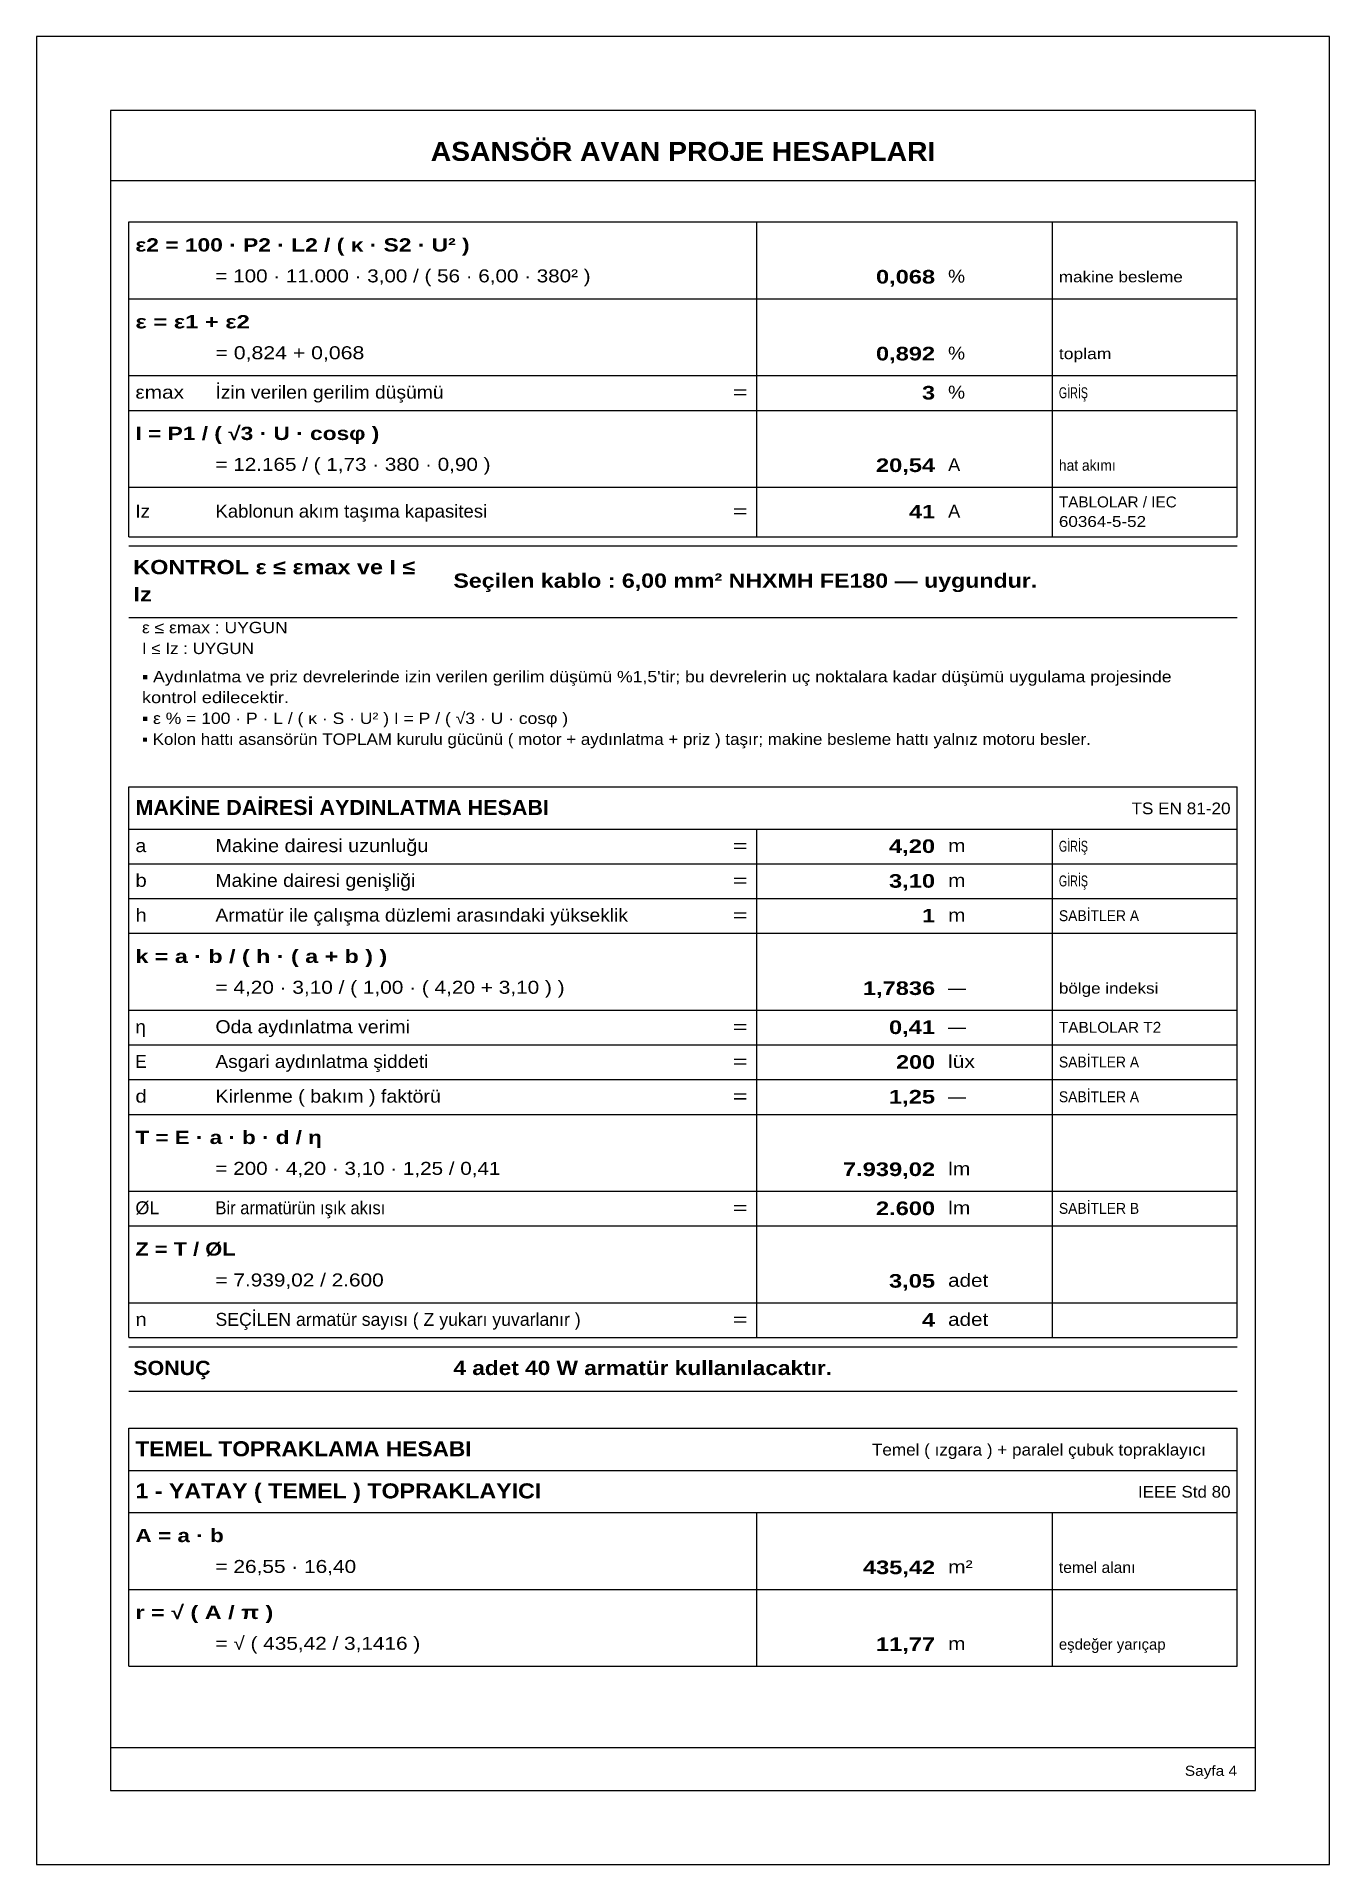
# Model space of a CAD drawing. Header units: millimetres. Extents: x 0 to 1750, y 0 to 297.
# Drawn here: x 1100 to 1310, y 0 to 297 of the extents above; entities that cross this region are included whole.
import ezdxf

# ---------------------------------------------------------------- set-up
doc = ezdxf.new("R2010")
doc.units = ezdxf.units.MM
for name, color, linetype in [('AVAN-A4', 8, 'Continuous'), ('AVAN-CIZGI', 7, 'Continuous'), ('AVAN-YAZI', 7, 'Continuous')]:
    doc.layers.add(name, color=color, linetype=linetype)
doc.styles.add('AVAN', font='arial.ttf')
doc.styles.add('AVAN-KALIN', font='arialbd.ttf')

msp = doc.modelspace()

# ---------------------------------------------------------------- texts
at = {"layer": 'AVAN-YAZI'}
for s, height, style, width, p in [('ASANSÖR AVAN PROJE HESAPLARI', 3.086, 'AVAN-KALIN', 1.066, (1164.0278, 276.8)), ('ε2 = 100 · P2 · L2 / ( κ · S2 · U² )', 2.16, 'AVAN-KALIN', 1.2259, (1116.0584, 262.0679)), ('= 100 · 11.000 · 3,00 / ( 56 · 6,00 · 380² )', 2.109, 'AVAN', 1.136, (1129.0584, 257.0585)), ('0,068', 2.212, 'AVAN-KALIN', 1.2417, (1236.3452, 256.8644)), ('%', 2.109, 'AVAN', 1.0498, (1248.0583, 257.0056)), ('makine besleme', 1.775, 'AVAN', 1.1149, (1266.0584, 257.0761)), ('ε = ε1 + ε2', 2.16, 'AVAN-KALIN', 1.2785, (1116.0584, 249.5796)), ('= 0,824 + 0,068', 2.109, 'AVAN', 1.1713, (1129.0584, 244.5701)), ('0,892', 2.212, 'AVAN-KALIN', 1.2417, (1236.3452, 244.3761)), ('%', 2.109, 'AVAN', 1.0498, (1248.0583, 244.5172)), ('toplam', 1.775, 'AVAN', 1.1466, (1266.0584, 244.5878)), ('İzin verilen gerilim düşümü', 2.109, 'AVAN', 1.0624, (1129.0584, 238.1672)), ('εmax', 2.109, 'AVAN', 1.1472, (1116.0584, 238.1672)), ('=', 2.109, 'AVAN', 1.4092, (1213.0583, 238.1672)), ('3', 2.212, 'AVAN-KALIN', 1.2291, (1243.8307, 238.0261)), ('%', 2.109, 'AVAN', 1.0498, (1248.0583, 238.1672)), ('GİRİŞ', 1.775, 'AVAN', 0.6995, (1266.0584, 238.2378)), ('I = P1 / ( √3 · U · cosφ )', 2.16, 'AVAN-KALIN', 1.2226, (1116.0584, 231.4468)), ('= 12.165 / ( 1,73 · 380 · 0,90 )', 2.109, 'AVAN', 1.139, (1129.0584, 226.4374)), ('20,54', 2.212, 'AVAN-KALIN', 1.2417, (1236.3452, 226.2433)), ('A', 2.109, 'AVAN', 1.0073, (1248.0583, 226.3844)), ('hat akımı', 1.775, 'AVAN', 0.9047, (1266.0584, 226.455)), ('Iz', 2.109, 'AVAN', 1.035, (1116.0584, 218.835)), ('Kablonun akım taşıma kapasitesi', 2.109, 'AVAN', 1.0209, (1129.0584, 218.835)), ('=', 2.109, 'AVAN', 1.4092, (1213.0583, 218.835)), ('41', 2.212, 'AVAN-KALIN', 1.2291, (1241.7197, 218.6939)), ('A', 2.109, 'AVAN', 1.0073, (1248.0583, 218.835)), ('TABLOLAR / IEC', 1.775, 'AVAN', 0.9992, (1266.0584, 220.4931)), ('60364-5-52', 1.775, 'AVAN', 1.1161, (1266.0584, 217.3181)), ('KONTROL ε ≤ εmax ve I ≤', 2.315, 'AVAN-KALIN', 1.176, (1115.7056, 209.6444)), ('Seçilen kablo : 6,00 mm² NHXMH FE180 — uygundur.', 2.315, 'AVAN-KALIN', 1.1625, (1167.7056, 207.4396)), ('Iz', 2.315, 'AVAN-KALIN', 1.2045, (1115.7056, 205.2347)), ('ε ≤ εmax : UYGUN', 1.852, 'AVAN', 1.0987, (1117.1167, 200.0489)), ('I ≤ Iz : UYGUN', 1.852, 'AVAN', 1.0643, (1117.1167, 196.6622)), ("▪ Aydınlatma ve priz devrelerinde izin verilen gerilim düşümü %1,5'tir; bu devrelerin uç noktalara kadar düşümü uygulama projesinde", 1.852, 'AVAN', 1.1058, (1117.1167, 192.0755)), ('kontrol edilecektir.', 1.852, 'AVAN', 1.1457, (1117.1167, 188.6889)), ('▪ ε % = 100 · P · L / ( κ · S · U² ) I = P / ( √3 · U · cosφ )', 1.852, 'AVAN', 1.0996, (1117.1167, 185.3022)), ('▪ Kolon hattı asansörün TOPLAM kurulu gücünü ( motor + aydınlatma + priz ) taşır; makine besleme hattı yalnız motoru besler.', 1.852, 'AVAN', 1.0641, (1117.1167, 181.9155)), ('MAKİNE DAİRESİ AYDINLATMA HESABI', 2.443, 'AVAN-KALIN', 1.0239, (1116.0584, 170.5181)), ('TS EN 81-20', 1.903, 'AVAN', 1.0479, (1277.8424, 170.6415)), ('Makine dairesi uzunluğu', 2.109, 'AVAN', 1.0883, (1129.0584, 164.4856)), ('4,20', 2.212, 'AVAN-KALIN', 1.2453, (1238.4562, 164.3445)), ('GİRİŞ', 1.775, 'AVAN', 0.6995, (1266.0584, 164.5561)), ('a', 2.109, 'AVAN', 1.0825, (1116.0584, 164.4856)), ('=', 2.109, 'AVAN', 1.4092, (1213.0583, 164.4856)), ('m', 2.109, 'AVAN', 1.1486, (1248.0583, 164.4856)), ('b', 2.109, 'AVAN', 1.1213, (1116.0584, 158.8411)), ('Makine dairesi genişliği', 2.109, 'AVAN', 1.0655, (1129.0584, 158.8411)), ('3,10', 2.212, 'AVAN-KALIN', 1.2453, (1238.4562, 158.7)), ('m', 2.109, 'AVAN', 1.1486, (1248.0583, 158.8411)), ('GİRİŞ', 1.775, 'AVAN', 0.6995, (1266.0584, 158.9117)), ('=', 2.109, 'AVAN', 1.4092, (1213.0583, 158.8411)), ('h', 2.109, 'AVAN', 1.1196, (1116.0584, 153.1967)), ('Armatür ile çalışma düzlemi arasındaki yükseklik', 2.109, 'AVAN', 1.0574, (1129.0584, 153.1967)), ('=', 2.109, 'AVAN', 1.4092, (1213.0583, 153.1967)), ('1', 2.212, 'AVAN-KALIN', 1.2291, (1243.8307, 153.0556)), ('m', 2.109, 'AVAN', 1.1486, (1248.0583, 153.1967)), ('SABİTLER A', 1.775, 'AVAN', 0.909, (1266.0584, 153.2672)), ('k = a · b / ( h · ( a + b ) )', 2.16, 'AVAN-KALIN', 1.2508, (1116.0584, 146.4763)), ('= 4,20 · 3,10 / ( 1,00 · ( 4,20 + 3,10 ) )', 2.109, 'AVAN', 1.1468, (1129.0584, 141.4668)), ('1,7836', 2.212, 'AVAN-KALIN', 1.2394, (1234.2343, 141.2728)), ('bölge indeksi', 1.775, 'AVAN', 1.1161, (1266.0584, 141.4845)), ('—', 2.109, 'AVAN', 0.9822, (1248.0583, 141.4139)), ('η', 2.109, 'AVAN', 1.0323, (1116.0584, 135.0639)), ('Oda aydınlatma verimi', 2.109, 'AVAN', 1.0714, (1129.0584, 135.0639)), ('0,41', 2.212, 'AVAN-KALIN', 1.2453, (1238.4562, 134.9228)), ('TABLOLAR T2', 1.775, 'AVAN', 1.0053, (1266.0584, 135.1345)), ('=', 2.109, 'AVAN', 1.4092, (1213.0583, 135.0639)), ('—', 2.109, 'AVAN', 0.9822, (1248.0583, 135.0639)), ('E', 2.109, 'AVAN', 0.9304, (1116.0584, 129.4195)), ('Asgari aydınlatma şiddeti', 2.109, 'AVAN', 1.0511, (1129.0584, 129.4195)), ('=', 2.109, 'AVAN', 1.4092, (1213.0583, 129.4195)), ('200', 2.212, 'AVAN-KALIN', 1.2291, (1239.6088, 129.2783)), ('lüx', 2.109, 'AVAN', 1.1554, (1248.0583, 129.4195)), ('SABİTLER A', 1.775, 'AVAN', 0.909, (1266.0584, 129.49)), ('d', 2.109, 'AVAN', 1.1213, (1116.0584, 123.775)), ('Kirlenme ( bakım ) faktörü', 2.109, 'AVAN', 1.0803, (1129.0584, 123.775)), ('=', 2.109, 'AVAN', 1.4092, (1213.0583, 123.775)), ('1,25', 2.212, 'AVAN-KALIN', 1.2453, (1238.4562, 123.6339)), ('SABİTLER A', 1.775, 'AVAN', 0.909, (1266.0584, 123.8456)), ('—', 2.109, 'AVAN', 0.9822, (1248.0583, 123.775)), ('T = E · a · b · d / η', 2.16, 'AVAN-KALIN', 1.2083, (1116.0584, 117.0546)), ('= 200 · 4,20 · 3,10 · 1,25 / 0,41', 2.109, 'AVAN', 1.1372, (1129.0584, 112.0452)), ('7.939,02', 2.212, 'AVAN-KALIN', 1.2453, (1230.9708, 111.8511)), ('lm', 2.109, 'AVAN', 1.1655, (1248.0583, 111.9922)), ('ØL', 2.109, 'AVAN', 0.9897, (1116.0584, 105.6422)), ('Bir armatürün ışık akısı', 2.109, 'AVAN', 0.9109, (1129.0584, 105.6422)), ('=', 2.109, 'AVAN', 1.4092, (1213.0583, 105.6422)), ('2.600', 2.212, 'AVAN-KALIN', 1.2417, (1236.3452, 105.5011)), ('lm', 2.109, 'AVAN', 1.1655, (1248.0583, 105.6422)), ('SABİTLER B', 1.775, 'AVAN', 0.9093, (1266.0584, 105.7128)), ('Z = T / ØL', 2.16, 'AVAN-KALIN', 1.1761, (1116.0584, 98.9218)), ('= 7.939,02 / 2.600', 2.109, 'AVAN', 1.1466, (1129.0584, 93.9124)), ('3,05', 2.212, 'AVAN-KALIN', 1.2453, (1238.4562, 93.7183)), ('adet', 2.109, 'AVAN', 1.1381, (1248.0583, 93.8595)), ('n', 2.109, 'AVAN', 1.1196, (1116.0584, 87.5095)), ('SEÇİLEN armatür sayısı ( Z yukarı yuvarlanır )', 2.109, 'AVAN', 0.9741, (1129.0584, 87.5095)), ('4', 2.212, 'AVAN-KALIN', 1.2291, (1243.8307, 87.3683)), ('adet', 2.109, 'AVAN', 1.1381, (1248.0583, 87.5095)), ('=', 2.109, 'AVAN', 1.4092, (1213.0583, 87.5095)), ('SONUÇ', 2.315, 'AVAN-KALIN', 1.0752, (1115.7056, 79.5183)), ('4 adet 40 W armatür kullanılacaktır.', 2.315, 'AVAN-KALIN', 1.1369, (1167.7056, 79.5183)), ('TEMEL TOPRAKLAMA HESABI', 2.443, 'AVAN-KALIN', 1.0786, (1116.0584, 66.3217)), ('Temel ( ızgara ) + paralel çubuk topraklayıcı', 1.903, 'AVAN', 1.0444, (1235.6898, 66.4451)), ('1 - YATAY ( TEMEL ) TOPRAKLAYICI', 2.443, 'AVAN-KALIN', 1.1039, (1116.0584, 59.4778)), ('IEEE Std 80', 1.903, 'AVAN', 1.0385, (1278.9042, 59.6012)), ('A = a · b', 2.16, 'AVAN-KALIN', 1.214, (1116.0584, 52.3693)), ('= 26,55 · 16,40', 2.109, 'AVAN', 1.1485, (1129.0584, 47.3599)), ('435,42', 2.212, 'AVAN-KALIN', 1.2394, (1234.2343, 47.1658)), ('m²', 2.109, 'AVAN', 1.1582, (1248.0583, 47.3069)), ('temel alanı', 1.775, 'AVAN', 1.0248, (1266.0584, 47.3775)), ('r = √ ( A / π )', 2.16, 'AVAN-KALIN', 1.258, (1116.0584, 39.881)), ('= √ ( 435,42 / 3,1416 )', 2.109, 'AVAN', 1.1452, (1129.0584, 34.8715)), ('11,77', 2.212, 'AVAN-KALIN', 1.2417, (1236.3452, 34.6775)), ('m', 2.109, 'AVAN', 1.1486, (1248.0583, 34.8186)), ('eşdeğer yarıçap', 1.775, 'AVAN', 0.9746, (1266.0584, 34.8892)), ('Sayfa 4', 1.646, 'AVAN', 1.0886, (1286.5146, 14.4))]:
    msp.add_text(s, height=height, dxfattribs=dict(at, style=style, width=width)).set_placement(p)

# ---------------------------------------------------------------- linework, layer by layer
at = {"layer": 'AVAN-A4'}
msp.add_lwpolyline([(1100, 0), (1310, 0), (1310, 297), (1100, 297)], close=True, dxfattribs=at)
at = {"layer": 'AVAN-CIZGI'}
for p, q in [((1298, 285), (1112, 285)), ((1112, 285), (1112, 12)), ((1298, 12), (1298, 285)), ((1112, 273.6), (1298, 273.6)), ((1115, 223.7739), (1115, 266.8833)), ((1115, 266.8833), (1295, 266.8833)), ((1217, 223.7739), (1217, 266.8833)), ((1265, 223.7739), (1265, 266.8833)), ((1295, 223.7739), (1295, 266.8833)), ((1115, 254.395), (1295, 254.395)), ((1115, 241.9067), (1295, 241.9067)), ((1115, 236.2622), (1295, 236.2622)), ((1115, 223.7739), (1295, 223.7739)), ((1115, 223.7739), (1295, 223.7739)), ((1115, 223.7739), (1295, 223.7739)), ((1115, 215.7306), (1115, 223.7739)), ((1217, 215.7306), (1217, 223.7739)), ((1265, 215.7306), (1265, 223.7739)), ((1295, 215.7306), (1295, 223.7739)), ((1115, 215.7306), (1295, 215.7306)), ((1115, 215.7306), (1295, 215.7306)), ((1115, 214.2305), (1295, 214.2305)), ((1115, 202.5889), (1295, 202.5889)), ((1115, 175.0689), (1295, 175.0689)), ((1115, 168.225), (1115, 175.0689)), ((1115, 175.0689), (1295, 175.0689)), ((1295, 168.225), (1295, 175.0689)), ((1115, 168.225), (1295, 168.225)), ((1115, 168.225), (1295, 168.225)), ((1115, 162.5806), (1115, 168.225)), ((1217, 162.5806), (1217, 168.225)), ((1265, 162.5806), (1265, 168.225)), ((1295, 162.5806), (1295, 168.225)), ((1115, 162.5806), (1295, 162.5806)), ((1115, 162.5806), (1295, 162.5806)), ((1115, 162.5806), (1295, 162.5806)), ((1115, 91.2489), (1115, 162.5806)), ((1217, 91.2489), (1217, 162.5806)), ((1265, 91.2489), (1265, 162.5806)), ((1295, 91.2489), (1295, 162.5806)), ((1115, 156.9361), (1295, 156.9361)), ((1115, 151.2917), (1295, 151.2917)), ((1115, 138.8033), (1295, 138.8033)), ((1115, 133.1589), (1295, 133.1589)), ((1115, 127.5145), (1295, 127.5145)), ((1115, 121.87), (1295, 121.87)), ((1115, 109.3817), (1295, 109.3817)), ((1115, 103.7372), (1295, 103.7372)), ((1115, 91.2489), (1295, 91.2489)), ((1115, 91.2489), (1295, 91.2489)), ((1115, 91.2489), (1295, 91.2489)), ((1115, 85.6045), (1115, 91.2489)), ((1217, 85.6045), (1217, 91.2489)), ((1265, 85.6045), (1265, 91.2489)), ((1295, 85.6045), (1295, 91.2489)), ((1115, 85.6045), (1295, 85.6045)), ((1115, 85.6045), (1295, 85.6045)), ((1115, 84.1044), (1295, 84.1044)), ((1115, 76.8725), (1295, 76.8725)), ((1115, 70.8725), (1295, 70.8725)), ((1115, 64.0286), (1115, 70.8725)), ((1115, 70.8725), (1295, 70.8725)), ((1295, 64.0286), (1295, 70.8725)), ((1115, 64.0286), (1295, 64.0286)), ((1115, 64.0286), (1295, 64.0286)), ((1115, 57.1847), (1115, 64.0286)), ((1115, 64.0286), (1295, 64.0286)), ((1295, 57.1847), (1295, 64.0286)), ((1115, 57.1847), (1295, 57.1847)), ((1115, 57.1847), (1295, 57.1847)), ((1115, 44.6964), (1115, 57.1847)), ((1217, 44.6964), (1217, 57.1847)), ((1265, 44.6964), (1265, 57.1847)), ((1295, 44.6964), (1295, 57.1847)), ((1115, 44.6964), (1295, 44.6964)), ((1115, 44.6964), (1295, 44.6964)), ((1115, 44.6964), (1295, 44.6964)), ((1115, 32.2081), (1115, 44.6964)), ((1217, 32.2081), (1217, 44.6964)), ((1265, 32.2081), (1265, 44.6964)), ((1295, 32.2081), (1295, 44.6964)), ((1115, 32.2081), (1295, 32.2081)), ((1112, 19), (1298, 19)), ((1112, 12), (1298, 12))]:
    msp.add_line(p, q, dxfattribs=at)

msp.set_redraw_order([(e.dxf.handle, doc.entitydb.next_handle()) for e in msp.query("TEXT MTEXT ATTDEF DIMENSION ARC_DIMENSION")])  # texts and dimensions are drawn at this point

doc.saveas('drawing.dxf')
